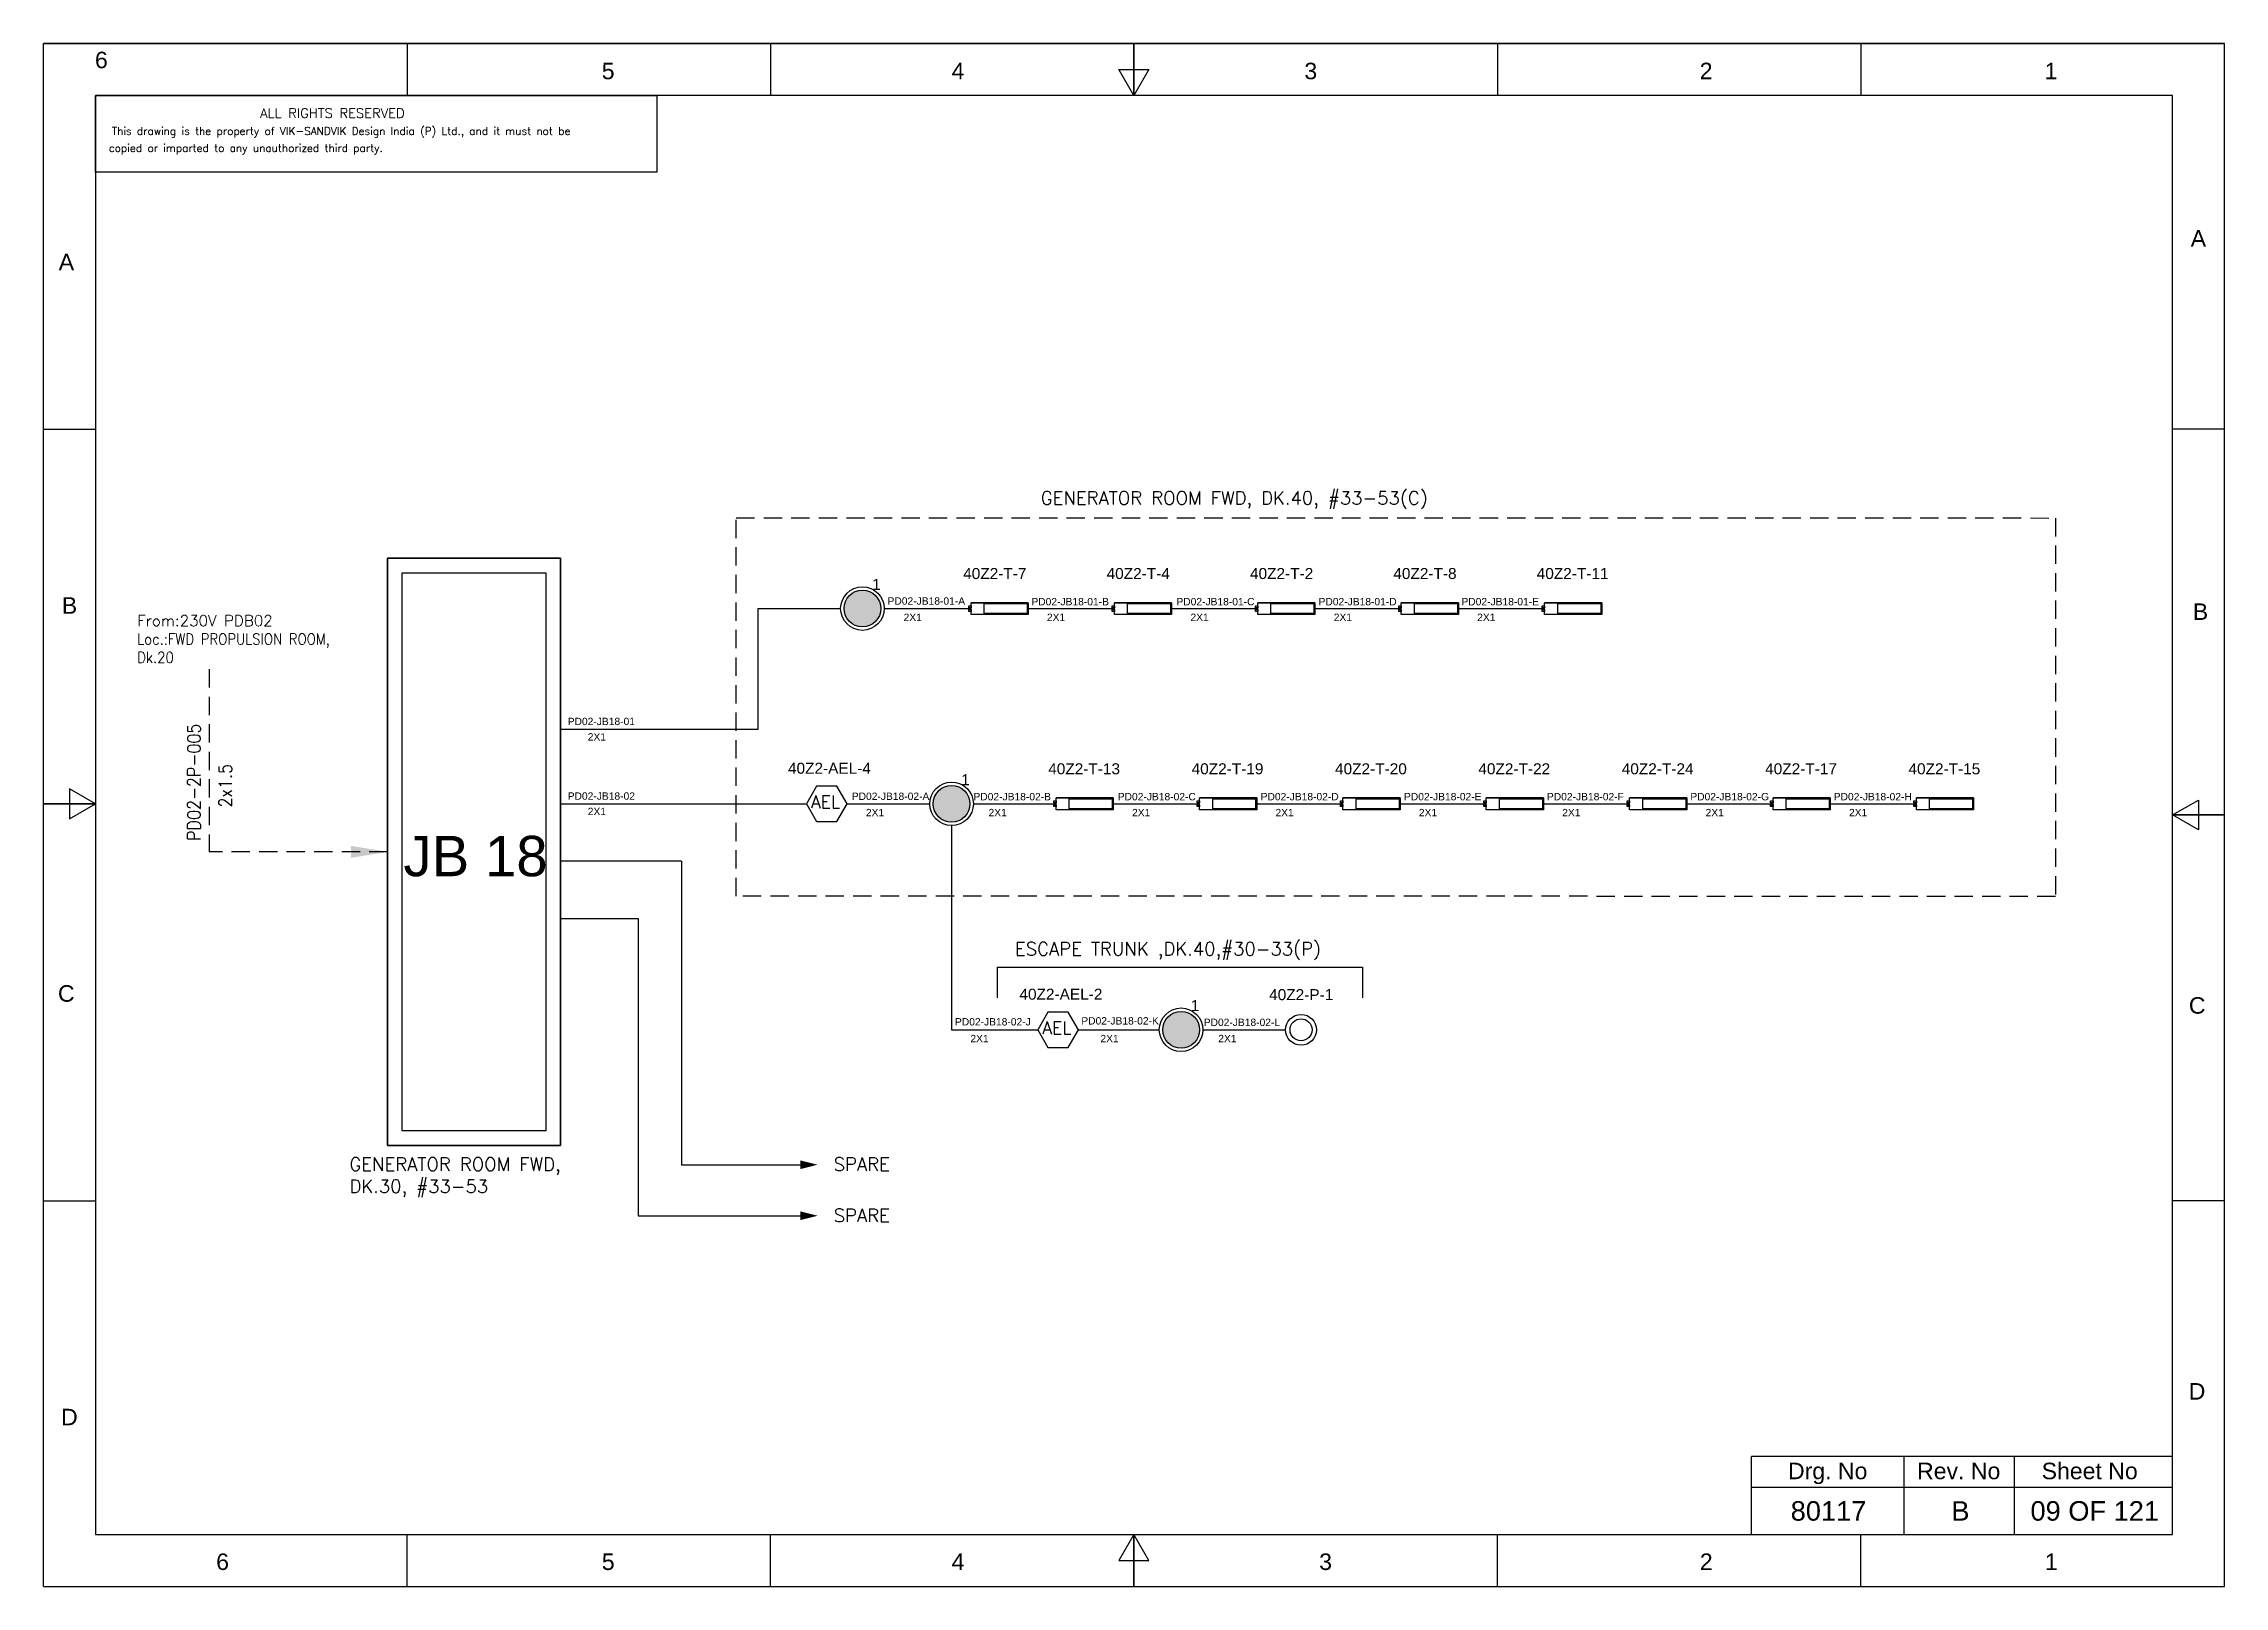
# Model space of a CAD drawing. Header units: inches. Extents: x -3311 to 1429, y -713 to 2436.
# Drawn here: x -2674.6 to -2377.6, y 1612.5 to 1822.6 of the extents above; entities that cross this region are included whole.
import ezdxf
from ezdxf.enums import TextEntityAlignment as Align

# ---------------------------------------------------------------- set-up
doc = ezdxf.new("R2010")
doc.units = ezdxf.units.IN
doc.linetypes.add('HIDDEN', pattern=[0.375, 0.25, -0.125])
doc.linetypes.add('SOLID', pattern=[0])
for name, color, linetype, lineweight in [('ELEC_TXT-025', 1, 'Continuous', 25), ('HEL-025', 1, 'Continuous', 25), ('HEL-035', 2, 'Continuous', 35)]:
    doc.layers.add(name, color=color, linetype=linetype, lineweight=lineweight)
doc.layers.add('LINE', color=3, linetype='SOLID')
doc.styles.add('_NORMAL', font='arial.ttf')
doc.styles.add('ROMANS', font='simplex.shx', dxfattribs={"width": 0.88})
doc.styles.get("Standard").update_dxf_attribs({"font": 'arial.ttf'})
doc.dimstyles.get("Standard").update_dxf_attribs({"dimtxt": 0.18, "dimasz": 0.18, "dimexe": 0.18, "dimexo": 0.0625, "dimgap": 0.09, "dimtad": 0, "dimtih": 1, "dimtoh": 1, "dimdec": 4, "dimzin": 0, "dimdsep": 46, "dimtxsty": 'Standard', "dimcen": 0.09, "dimadec": 0, "dimazin": 0, "dimtfac": 1, "dimtdec": 4, "dimtofl": 0, "dimtmove": 0, "dimatfit": 3, "dimfxl": 1, "dimtolj": 1, "dimtzin": 0, "dimarcsym": 0})
pattern_1 = [(0, (0, 0), (0, 6.985), [5.08, -1.905]), (90, (0, 0), (-6.985, 4e-16), [5.08, -1.905])]

msp = doc.modelspace()

# ---------------------------------------------------------------- texts
at = {"color": 7}
for s, p in [('PD02-JB18-01-A', (-2559.65, 1746.16, 0.05)), ('PD02-JB18-01-B', (-2540.06, 1746.07, 0.03)), ('PD02-JB18-01-C', (-2520.31, 1746.07)), ('PD02-JB18-01-D', (-2500.95, 1746.07, -0.03)), ('PD02-JB18-01-E', (-2481.49, 1746.07, -0.05)), ('2X1', (-2557.46, 1743.94)), ('2X1', (-2537.95, 1743.94, -0.03)), ('2X1', (-2518.4, 1743.94, -0.05)), ('2X1', (-2498.88, 1743.94, -0.08)), ('2X1', (-2479.35, 1743.94, -0.11)), ('PD02-JB18-01', (-2603.21, 1729.76)), ('2X1', (-2600.48, 1727.66)), ('PD02-JB18-02', (-2603.21, 1719.6)), ('PD02-JB18-02-A', (-2564.52, 1719.57, 0.05)), ('PD02-JB18-02-B', (-2547.95, 1719.52, 0.03)), ('PD02-JB18-02-C', (-2528.3, 1719.52)), ('PD02-JB18-02-D', (-2508.84, 1719.52, -0.03)), ('PD02-JB18-02-E', (-2489.32, 1719.52, -0.05)), ('PD02-JB18-02-F', (-2469.85, 1719.52, -0.08)), ('PD02-JB18-02-G', (-2450.32, 1719.52, -0.11)), ('PD02-JB18-02-H', (-2430.79, 1719.52, -0.14)), ('2X1', (-2600.48, 1717.5)), ('2X1', (-2562.6, 1717.35)), ('2X1', (-2545.9, 1717.35, -0.03)), ('2X1', (-2526.35, 1717.35, -0.05)), ('2X1', (-2506.82, 1717.35, -0.08)), ('2X1', (-2487.29, 1717.35, -0.11)), ('2X1', (-2467.77, 1717.35, -0.14)), ('2X1', (-2448.24, 1717.35, -0.16)), ('2X1', (-2428.71, 1717.35, -0.19)), ('PD02-JB18-02-K', (-2533.26, 1688.99, 0.03)), ('PD02-JB18-02-J', (-2550.47, 1688.86, 0.05)), ('2X1', (-2548.37, 1686.58, -0.02)), ('2X1', (-2530.66, 1686.58, -0.05)), ('PD02-JB18-02-L', (-2516.59, 1688.79)), ('2X1', (-2514.61, 1686.58, -0.05))]:
    msp.add_text(s, height=1, dxfattribs=at).set_placement(p)
at = {"color": 7, "lineweight": 30}
msp.add_text('JB 18', height=5.5, dxfattribs=at).set_placement((-2615.76, 1711.93), align=Align.MIDDLE_CENTER)
at = {"color": 7}
for s, height, p in [('Drg. No', 2.246, (-2431.61, 1628.2)), ('Rev. No', 2.246, (-2413.77, 1628.2)), ('Sheet No', 2.246, (-2395.93, 1628.2)), ('80117', 2.653, (-2431.5, 1622.76)), ('B', 2.65, (-2413.53, 1622.76)), ('09 OF 121', 2.653, (-2395.24, 1622.76))]:
    msp.add_text(s, height=height, dxfattribs=at).set_placement(p, align=Align.MIDDLE_CENTER)
at = {"color": 7, "char_height": 1.8, "attachment_point": 1, "style": '_NORMAL'}
for s, insert, width in [('{\\Fromans|c0;\\C2;GENERATOR ROOM FWD, DK.40, #33-53(C)}', (-2538.78, 1761.59), 74.1776), ('{\\Fromans|c0;\\C2;ESCAPE TRUNK ,DK.40,#30-33(P)}', (-2542.29, 1700.2, -0.05), 76.7425), ('{\\Fromans|c0;\\C2;SPARE}', (-2566.98, 1670.86), 8.1658), ('{\\Fromans|c0;\\C2;SPARE}', (-2566.98, 1663.9), 8.1658)]:
    msp.add_mtext(s, dxfattribs=dict(at, insert=insert, width=width))
at = {"color": 7, "insert": (-2661.84, 1744.73), "char_height": 1.5, "width": 36.8884, "attachment_point": 1}
msp.add_mtext('{\\Fromans|c0;\\C2;From:230V PDB02\\P\\Fsimplex|c0;\\W0.88;Loc.:FWD PROPULSION ROOM,      \\PDk.20}', dxfattribs=at)
at = {"color": 7, "insert": (-2655.01, 1714), "char_height": 1.8, "width": 17.1296, "attachment_point": 1, "rotation": 90, "style": '_NORMAL'}
msp.add_mtext('{\\Fromans|c0;\\W0.88;PD02-2P-005}', dxfattribs=at)
at = {"color": 7, "insert": (-2650.74, 1718.56), "char_height": 1.8, "attachment_point": 1, "rotation": 90, "style": '_NORMAL'}
msp.add_mtext('{\\Fsimplex|c0;\\W0.88;2x1.5}', dxfattribs=at)
at = {"color": 7, "insert": (-2632.94, 1670.86), "char_height": 1.8, "attachment_point": 1, "style": '_NORMAL'}
msp.add_mtext('{\\Fromans|c0;\\C2;GENERATOR ROOM FWD, \\PDK.30, #33-53}', dxfattribs=at)

# ---------------------------------------------------------------- blocks, each defined once
blk = doc.blocks.new('fr')
at = {"color": 7, "linetype": 'Continuous'}
for p, q in [((33763.99, 4500.4), (33466.99, 4500.4)), ((33466.99, 4500.4), (33763.99, 4500.4)), ((33466.99, 4290.33), (33466.99, 4500.4)), ((33516.49, 4500.4), (33516.49, 4493.33)), ((33565.99, 4500.4), (33565.99, 4493.33)), ((33615.49, 4500.4), (33615.49, 4493.33)), ((33615.49, 4493.33), (33615.49, 4500.4)), ((33615.49, 4500.4), (33615.49, 4493.33)), ((33664.99, 4500.4), (33664.99, 4493.33)), ((33714.49, 4500.4), (33714.49, 4493.33)), ((33763.99, 4290.33), (33763.99, 4500.4)), ((33763.99, 4290.33), (33763.99, 4500.4)), ((33615.49, 4493.33), (33613.45, 4496.87)), ((33613.45, 4496.87), (33617.53, 4496.87)), ((33617.53, 4496.87), (33615.49, 4493.33)), ((33756.92, 4493.33), (33474.06, 4493.33)), ((33474.06, 4493.33), (33474.06, 4297.41)), ((33756.92, 4297.41), (33756.92, 4493.33)), ((33466.99, 4447.89), (33474.06, 4447.89)), ((33763.99, 4447.89), (33756.92, 4447.89)), ((33474.06, 4396.87), (33470.53, 4398.91)), ((33470.53, 4398.91), (33470.53, 4394.83)), ((33466.99, 4396.87), (33474.06, 4396.87)), ((33474.06, 4396.87), (33466.99, 4396.87)), ((33466.99, 4396.87), (33474.06, 4396.87)), ((33470.53, 4394.83), (33474.06, 4396.87)), ((33756.92, 4395.37), (33760.45, 4397.41)), ((33760.45, 4397.41), (33760.45, 4393.33)), ((33763.99, 4395.37), (33756.92, 4395.37)), ((33760.45, 4393.33), (33756.92, 4395.37)), ((33756.92, 4395.37), (33763.99, 4395.37)), ((33763.99, 4395.37), (33756.92, 4395.37)), ((33466.99, 4342.85), (33474.06, 4342.85)), ((33763.99, 4342.85), (33756.92, 4342.85)), ((33474.06, 4297.41), (33756.92, 4297.41)), ((33516.49, 4290.33), (33516.49, 4297.41)), ((33565.99, 4290.33), (33565.99, 4297.41)), ((33615.49, 4297.41), (33613.45, 4293.87)), ((33615.49, 4290.33), (33615.49, 4297.41)), ((33617.53, 4293.87), (33615.49, 4297.41)), ((33615.49, 4297.41), (33615.49, 4290.33)), ((33615.49, 4290.33), (33615.49, 4297.41)), ((33664.99, 4290.33), (33664.99, 4297.41)), ((33714.49, 4290.33), (33714.49, 4297.41)), ((33613.45, 4293.87), (33617.53, 4293.87)), ((33466.99, 4290.33), (33763.99, 4290.33)), ((33466.99, 4290.33), (33763.99, 4290.33))]:
    blk.add_line(p, q, dxfattribs=at)
at = {"color": 7, "style": '_NORMAL'}
for s, p in [('6', (33474.86, 4498.18)), ('5', (33543.88, 4496.68)), ('4', (33591.52, 4496.68)), ('3', (33639.57, 4496.68)), ('2', (33693.41, 4496.68)), ('1', (33740.39, 4496.68)), ('A', (33760.45, 4473.88)), ('A', (33470.1, 4470.68)), ('B', (33470.52, 4423.9)), ('B', (33760.74, 4423.06)), ('C', (33470.08, 4371.07)), ('C', (33760.29, 4369.44)), ('D', (33760.27, 4316.89)), ('D', (33470.51, 4313.39)), ('6', (33491.37, 4293.69)), ('5', (33543.89, 4293.69)), ('4', (33591.53, 4293.69)), ('3', (33641.59, 4293.69)), ('2', (33693.43, 4293.69)), ('1', (33740.41, 4293.69))]:
    blk.add_text(s, height=2.25, dxfattribs=at).set_placement(p, align=Align.MIDDLE_CENTER)
blk = doc.blocks.new('A$C4BAD7D21')
at = {"layer": 'HEL-025'}
blk.add_lwpolyline([(-34000, 0), (-34000, 2086), (-18714, 2086), (-18714, 0)], close=True, dxfattribs=at)
at = {"layer": 'HEL-025', "style": 'ROMANS'}
for s, p in [('This drawing is the property of VIK-SANDVIK Design India (P) Ltd., and it must not be', (-33558, 1016)), (' copied or imparted to any unauthorized third party.', (-33785, 550))]:
    blk.add_text(s, height=210, dxfattribs=at).set_placement(p)
at = {"layer": 'HEL-035', "style": 'ROMANS'}
blk.add_text('     ALL RIGHTS RESERVED', height=262.5, dxfattribs=at).set_placement((-30497, 1476))
blk = doc.blocks.new('FIXED_KEY_SWITCH')
h = blk.add_hatch(color=1)
h.dxf.hatch_style = 1
edge = h.paths.add_edge_path()
edge.add_arc((848.13, 1737.46), 2.5, 0, 360)
at = {"color": 1}
blk.add_circle((848.13, 1737.46), 2.5, dxfattribs=at)
at = {"color": 7, "insert": (849.44, 1741.5), "char_height": 1.5, "attachment_point": 1, "style": '_NORMAL'}
blk.add_mtext_dynamic_manual_height_columns('1', width=1.5, gutter_width=7.5, heights=[0], dxfattribs=at)
blk = doc.blocks.new('SWT')
blk.add_blockref('FIXED_KEY_SWITCH', (0, 0))
blk.add_attdef('TAG_NO', (844.55, 1741.11), '', height=1.5)
blk = doc.blocks.new('2A')
at = {"color": 7, "lineweight": -3, "ltscale": 2.5}
blk.add_line((790.02, 1997.62, -0.03), (782.23, 1997.62, -0.03), dxfattribs=at)
at = {"color": 7, "lineweight": -3, "ltscale": 2.5, "elevation": -0.03}
for points in [[(781.91, 1997.21), (782.23, 1997.21), (782.23, 1996.94), (781.91, 1996.94)], [(781.91, 1996.7), (782.23, 1996.7), (782.23, 1996.44), (781.91, 1996.44)], [(782.23, 1997.62), (790.02, 1997.62), (790.02, 1996.02), (782.23, 1996.02)], [(784.03, 1997.5), (789.88, 1997.5), (789.88, 1996.14), (784.03, 1996.14)]]:
    blk.add_lwpolyline(points, close=True, dxfattribs=at)
blk = doc.blocks.new('LED TUBE LIGHT 30W')
blk.add_blockref('2A', (179.91, -357.89))
blk.add_attdef('TAG_NO.', (962.52, 1642.97), '', height=1.5)
blk = doc.blocks.new('AEL')
at = {"color": 4}
blk.add_lwpolyline([(989.98, -190.09), (992.75, -190.09), (994.14, -187.69), (992.75, -185.28), (989.98, -185.28), (988.59, -187.69)], close=True, dxfattribs=at)
at = {"color": 4, "style": 'ROMANS'}
blk.add_text('AEL', height=1.725, dxfattribs=at).set_placement((989.2, -188.27))
blk = doc.blocks.new('AEL_L')
blk.add_blockref('AEL', (0, 0))
blk.add_attdef('TAG_NO', (986.55, -183.59), '', height=1.5)
blk = doc.blocks.new('1')
h = blk.add_hatch()
h.set_pattern_fill('ANGLE', color=6)
h.set_pattern_definition(pattern_1)
h.paths.add_polyline_path([(303.23, 2044.43, 1), (306.22, 2044.43, 1)], flags=0)
h.paths.add_polyline_path([(302.63, 2044.43, 1), (306.83, 2044.43, 1)])
h.paths.add_polyline_path([(306.22, 2044.43, -1), (303.23, 2044.43, -1)], flags=16)
h = blk.add_hatch()
h.set_pattern_fill('ANGLE', color=6)
h.set_pattern_definition(pattern_1)
h.paths.add_polyline_path([(303.23, 2044.43, 1), (306.22, 2044.43, 1)])
at = {"color": 6}
for radius in [2.1, 1.5]:
    blk.add_circle((304.73, 2044.43), radius, dxfattribs=at)
blk = doc.blocks.new('LED PENDENT LIGHT 15W')
blk.add_blockref('1', (0, 0))
blk.add_attdef('TAG_NO', (301.63, 2048.1), '', height=1.5)

# ---------------------------------------------------------------- linework, layer by layer
for p, q in [((-2550.93, 1716.07, -0.03), (-2550.93, 1688.27, -0.03)), ((-2587.71, 1711.24), (-2604.19, 1711.24)), ((-2544.74, 1696.82, -0.05), (-2494.98, 1696.82, -0.05))]:
    msp.add_line(p, q)
at = {"color": 7, "linetype": 'Continuous'}
for p, q in [((-2384.66, 1630.15), (-2441.98, 1630.15)), ((-2441.98, 1619.56), (-2441.98, 1630.15)), ((-2421.21, 1619.56), (-2421.21, 1630.15)), ((-2406.19, 1619.56), (-2406.19, 1630.15)), ((-2441.98, 1625.97), (-2384.66, 1625.97))]:
    msp.add_line(p, q, dxfattribs=at)
at = {"linetype": 'HIDDEN', "ltscale": 10}
msp.add_lwpolyline([(-2580.26, 1758), (-2400.59, 1757.96), (-2400.59, 1706.43), (-2580.26, 1706.47)], close=True, dxfattribs=at)
msp.add_lwpolyline([(-2652.02, 1737.38), (-2652.02, 1712.5)], dxfattribs=at)
for points in [[(-2571.53, 1669.9, 1.18, 0, 0), (-2569.17, 1669.9, 0, 0, 0)], [(-2571.53, 1662.95, 1.18, 0, 0), (-2569.17, 1662.95, 0, 0, 0)]]:
    msp.add_lwpolyline(points, format="xyseb")
at = {"layer": 'LINE', "color": 0}
for p, q in [((-2627.74, 1752.5), (-2627.74, 1672.5)), ((-2604.19, 1752.5), (-2627.74, 1752.5)), ((-2604.19, 1672.5), (-2604.19, 1752.5)), ((-2577.29, 1745.63), (-2566.04, 1745.63)), ((-2577.29, 1729.21), (-2577.29, 1745.63)), ((-2560.02, 1745.63), (-2548.29, 1745.63, -0.03)), ((-2540.49, 1745.63, -0.03), (-2528.76, 1745.63, -0.05)), ((-2520.96, 1745.63, -0.05), (-2509.23, 1745.63, -0.08)), ((-2501.43, 1745.63, -0.08), (-2489.71, 1745.63, -0.11)), ((-2481.91, 1745.63, -0.11), (-2470.18, 1745.63, -0.14)), ((-2604.19, 1729.21), (-2577.29, 1729.21)), ((-2604.19, 1719.04), (-2570.72, 1719.04)), ((-2565.16, 1719.04), (-2553.91, 1719.04, -0.03)), ((-2547.96, 1719.04, -0.03), (-2536.71, 1719.04, -0.05)), ((-2528.91, 1719.04, -0.05), (-2517.18, 1719.04, -0.08)), ((-2509.38, 1719.04, -0.08), (-2497.65, 1719.04, -0.11)), ((-2489.85, 1719.04, -0.11), (-2478.13, 1719.04, -0.14)), ((-2470.33, 1719.04, -0.14), (-2458.6, 1719.04, -0.16)), ((-2450.8, 1719.04, -0.16), (-2439.07, 1719.04, -0.19)), ((-2431.27, 1719.04, -0.19), (-2419.54, 1719.04, -0.22)), ((-2587.71, 1711.24), (-2587.71, 1669.9)), ((-2604.19, 1703.44), (-2593.63, 1703.44)), ((-2593.63, 1703.44), (-2593.63, 1662.95)), ((-2544.74, 1696.82, -0.05), (-2544.74, 1692.63, -0.05)), ((-2494.98, 1696.82, -0.05), (-2494.98, 1692.63, -0.05)), ((-2550.93, 1688.27, -0.03), (-2539.2, 1688.27, -0.05)), ((-2533.64, 1688.27, -0.05), (-2522.64, 1688.27, -0.05)), ((-2516.69, 1688.27, -0.05), (-2505.44, 1688.27, -0.08)), ((-2627.74, 1672.5), (-2604.19, 1672.5)), ((-2587.71, 1669.9), (-2571.44, 1669.9)), ((-2593.63, 1662.95), (-2571.44, 1662.95))]:
    msp.add_line(p, q, dxfattribs=at)
for points in [[(-2627.74, 1752.5), (-2604.19, 1752.5), (-2604.19, 1672.5), (-2627.74, 1672.5)], [(-2625.74, 1750.5), (-2606.19, 1750.5), (-2606.19, 1674.5), (-2625.74, 1674.5)]]:
    msp.add_lwpolyline(points, close=True, dxfattribs=at)
for centre in [(-2563.07, 1745.63), (-2550.93, 1719.04, -0.03), (-2519.67, 1688.27, -0.05)]:
    msp.add_circle(centre, 2.97, dxfattribs=at)

# ---------------------------------------------------------------- block references
for name, p in [('fr', (-36141.58, -2677.85)), ('SWT', (-3411.2, 8.17)), ('SWT', (-3399.06, -18.42, -0.03)), ('SWT', (-3367.8, -49.19, -0.05))]:
    msp.add_blockref(name, p)
ref = msp.add_blockref('LED TUBE LIGHT 30W', (-3510.42, 106.7))
ref.add_attrib('TAG_NO.', '40Z2-T-7', (-2549.35, 1749.65), dxfattribs={"height": 1.5})
ref = msp.add_blockref('LED TUBE LIGHT 30W', (-3490.89, 106.7, -0.03))
ref.add_attrib('TAG_NO.', '40Z2-T-4', (-2529.82, 1749.65, -0.03), dxfattribs={"height": 1.5})
ref = msp.add_blockref('LED TUBE LIGHT 30W', (-3471.37, 106.7, -0.05))
ref.add_attrib('TAG_NO.', '40Z2-T-2', (-2510.29, 1749.65, -0.05), dxfattribs={"height": 1.5})
ref = msp.add_blockref('LED TUBE LIGHT 30W', (-3451.84, 106.7, -0.08))
ref.add_attrib('TAG_NO.', '40Z2-T-8', (-2490.77, 1749.65, -0.08), dxfattribs={"height": 1.5})
ref = msp.add_blockref('LED TUBE LIGHT 30W', (-3432.31, 106.7, -0.11))
ref.add_attrib('TAG_NO.', '40Z2-T-11', (-2471.24, 1749.65, -0.11), dxfattribs={"height": 1.5})
ref = msp.add_blockref('AEL_L', (-3559.3, 1906.73))
ref.add_attrib('TAG_NO', '40Z2-AEL-4', (-2573.21, 1723.14), dxfattribs={"color": 4, "height": 1.5})
ref = msp.add_blockref('LED TUBE LIGHT 30W', (-3498.84, 80.11, -0.03))
ref.add_attrib('TAG_NO.', '40Z2-T-13', (-2537.77, 1723.06, -0.03), dxfattribs={"height": 1.5})
ref = msp.add_blockref('LED TUBE LIGHT 30W', (-3479.31, 80.11, -0.05))
ref.add_attrib('TAG_NO.', '40Z2-T-19', (-2518.24, 1723.06, -0.05), dxfattribs={"height": 1.5})
ref = msp.add_blockref('LED TUBE LIGHT 30W', (-3459.78, 80.11, -0.08))
ref.add_attrib('TAG_NO.', '40Z2-T-20', (-2498.71, 1723.06, -0.08), dxfattribs={"height": 1.5})
ref = msp.add_blockref('LED TUBE LIGHT 30W', (-3440.26, 80.11, -0.11))
ref.add_attrib('TAG_NO.', '40Z2-T-22', (-2479.19, 1723.06, -0.11), dxfattribs={"height": 1.5})
ref = msp.add_blockref('LED TUBE LIGHT 30W', (-3420.73, 80.11, -0.14))
ref.add_attrib('TAG_NO.', '40Z2-T-24', (-2459.66, 1723.06, -0.14), dxfattribs={"height": 1.5})
ref = msp.add_blockref('LED TUBE LIGHT 30W', (-3401.2, 80.11, -0.16))
ref.add_attrib('TAG_NO.', '40Z2-T-17', (-2440.13, 1723.06, -0.16), dxfattribs={"height": 1.5})
ref = msp.add_blockref('LED TUBE LIGHT 30W', (-3381.68, 80.11, -0.19))
ref.add_attrib('TAG_NO.', '40Z2-T-15', (-2420.61, 1723.06, -0.19), dxfattribs={"height": 1.5})
ref = msp.add_blockref('AEL_L', (-3527.79, 1875.96, -0.05))
ref.add_attrib('TAG_NO', '40Z2-AEL-2', (-2541.69, 1692.37, -0.05), dxfattribs={"color": 4, "height": 1.5})
ref = msp.add_blockref('LED PENDENT LIGHT 15W', (-2808.07, -356.16, -0.08))
ref.add_attrib('TAG_NO', '40Z2-P-1', (-2507.68, 1692.31, -0.08), dxfattribs={"height": 1.5})
at = {"layer": 'ELEC_TXT-025', "color": 0, "xscale": 0.005, "yscale": 0.005, "zscale": 0.005}
msp.add_blockref('A$C4BAD7D21', (-2497.51, 1805.05), dxfattribs=at)

msp.set_redraw_order([(e.dxf.handle, doc.entitydb.next_handle()) for e in msp.query("TEXT MTEXT ATTDEF DIMENSION ARC_DIMENSION")])  # texts and dimensions are drawn at this point

# ---------------------------------------------------------------- leaders
at = {"linetype": 'HIDDEN', "ltscale": 10}
msp.add_leader([(-2627.74, 1712.5), (-2652.02, 1712.5)], dimstyle='Standard', override={"dimasz": 5, "dimarcsym": 1}, dxfattribs=at)

doc.saveas('drawing.dxf')
